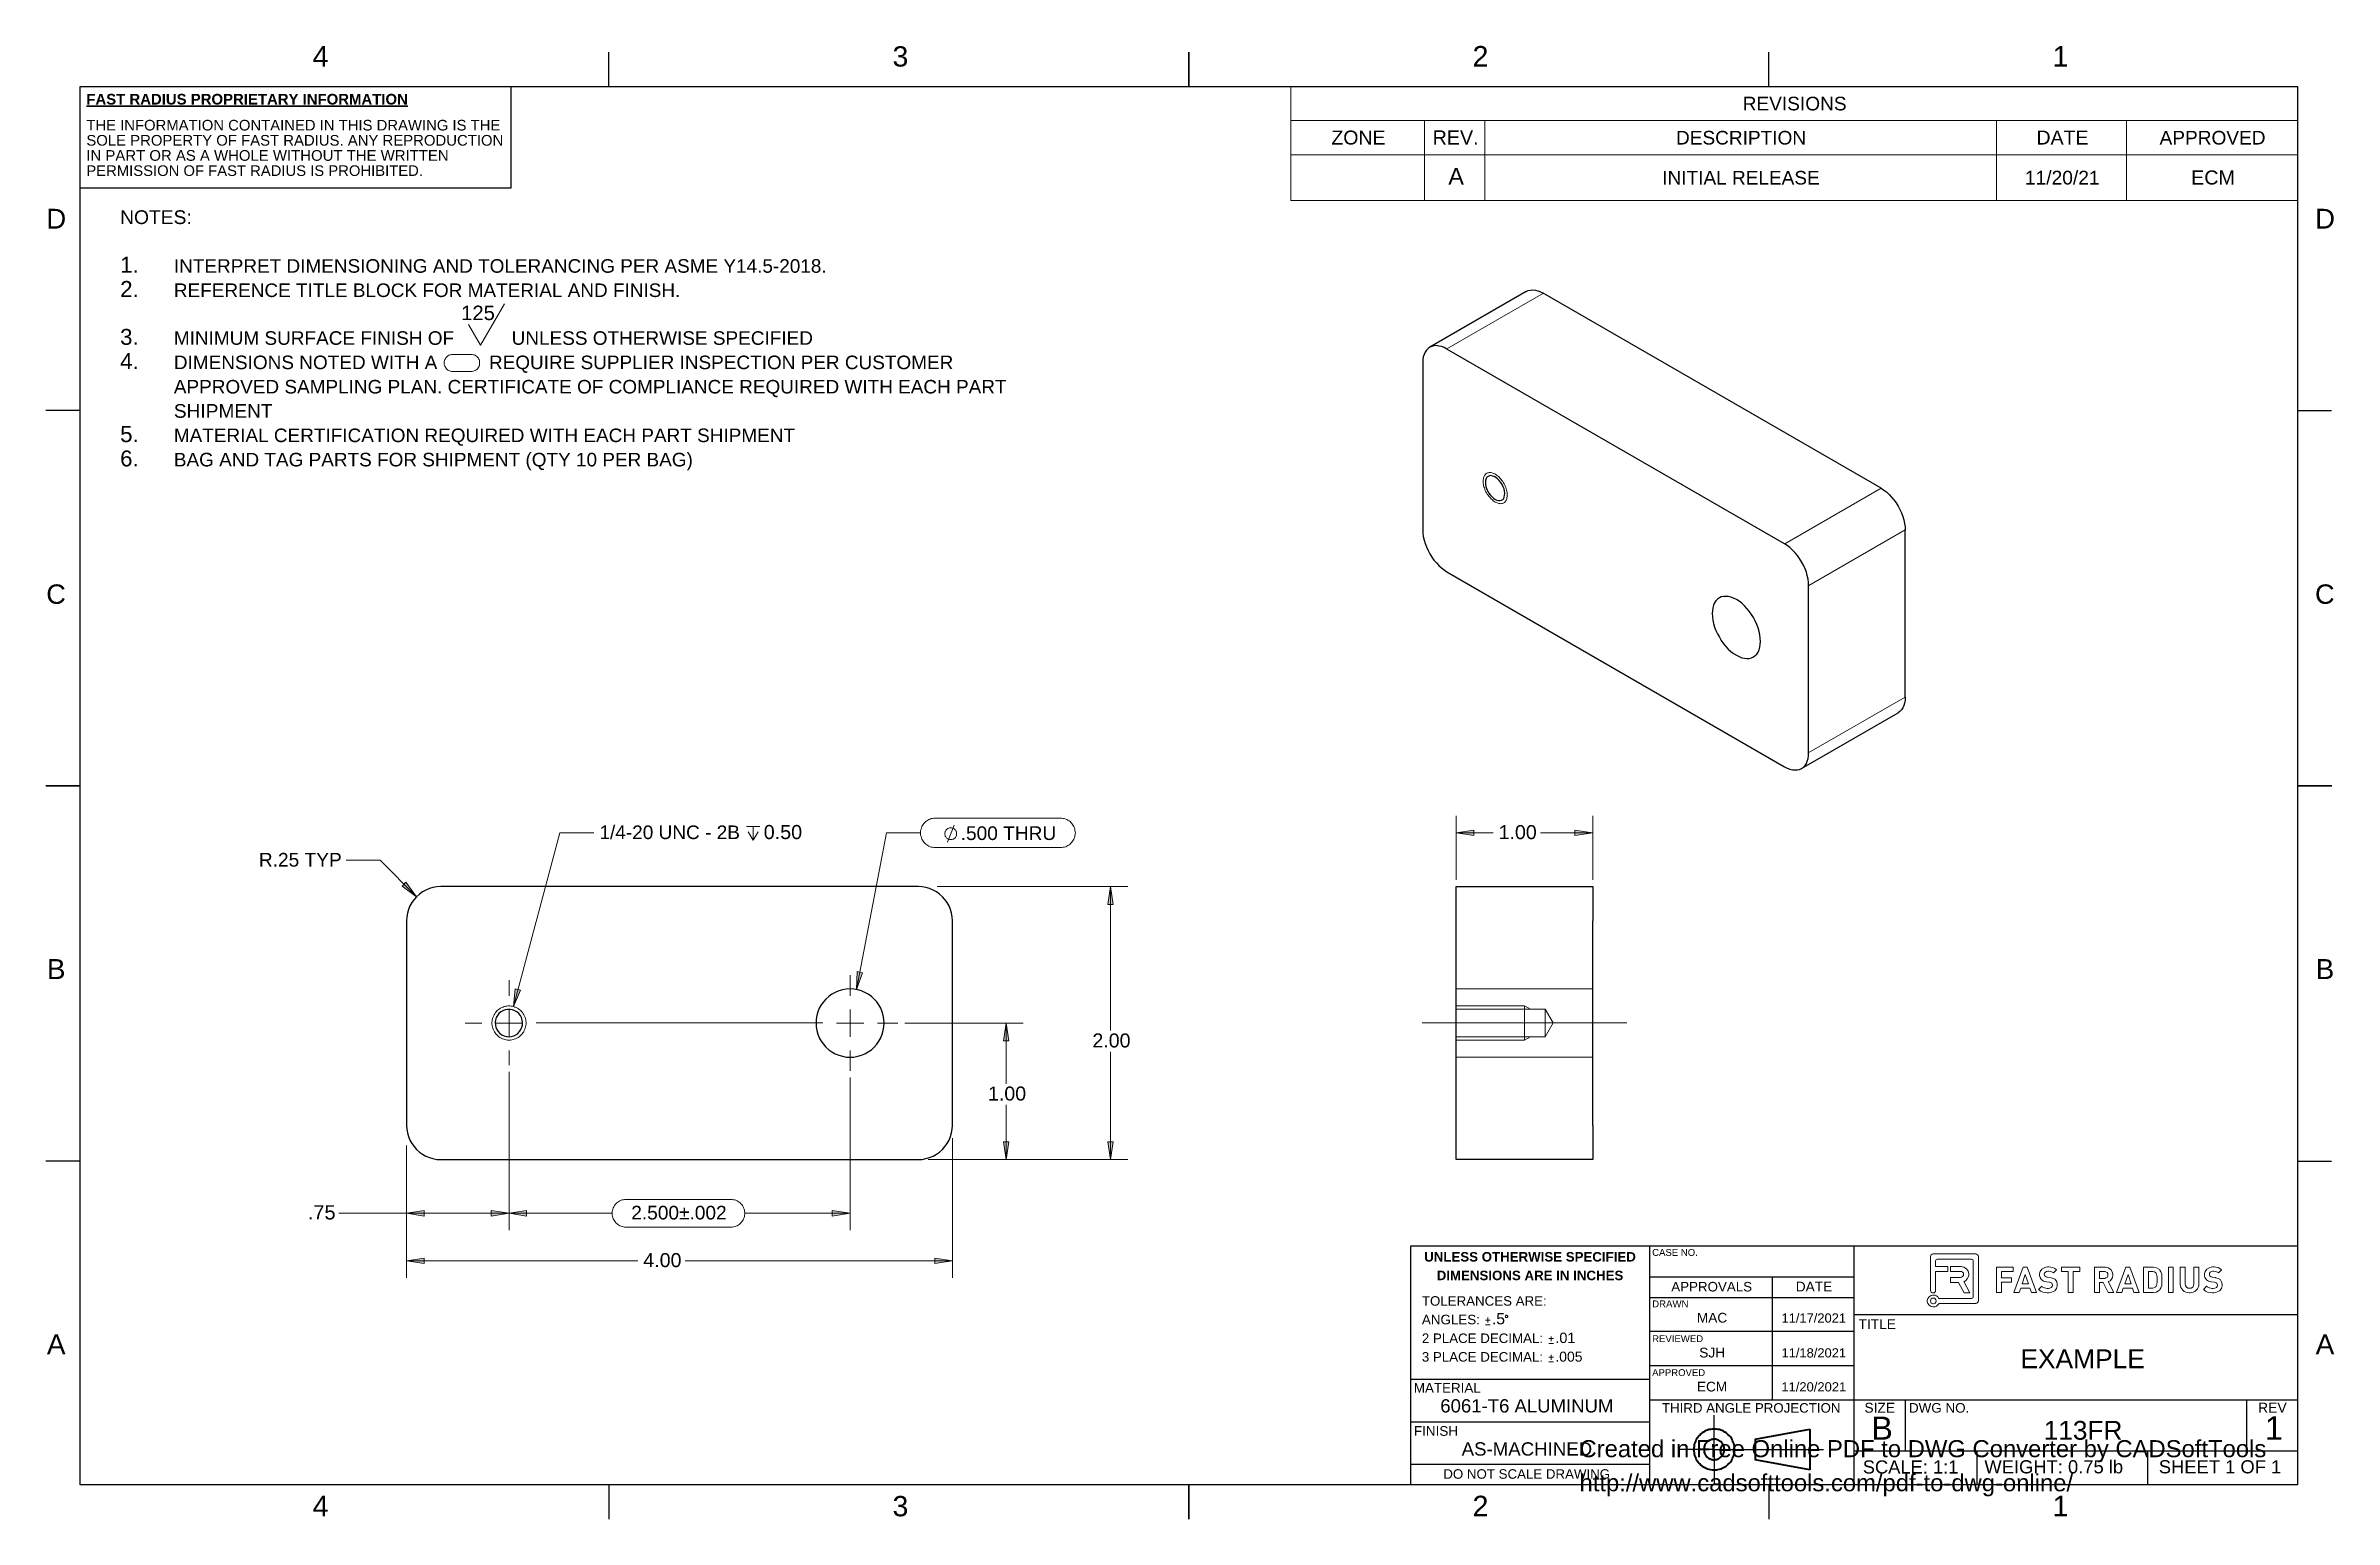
# Model space of a CAD drawing. Header units: millimetres. Extents: x 3 to 429, y 3 to 277.
import ezdxf

# ---------------------------------------------------------------- set-up
doc = ezdxf.new("R2010")
doc.units = ezdxf.units.MM
doc.header["$MEASUREMENT"] = 0
doc.layers.get('0').update_dxf_attribs({"linetype": 'CONTINUOUS'})
doc.layers.add('1EDCBD0', color=7, linetype='CONTINUOUS')
doc.styles.add('1EDCC60', font='Arial.ttf')
doc.styles.add('Arial$001H0', font='')
doc.styles.add('Arial$101H0', font='')
doc.styles.get('Arial$001H0').set_extended_font_data('Arial')
doc.styles.get('Arial$101H0').set_extended_font_data('Arial', bold=True)

msp = doc.modelspace()

# ---------------------------------------------------------------- texts
at = {"color": 0, "true_color": 0x000007}
for s, height, style, p in [('4', 3.82, 'Arial$001H0', (52.8, 273.56)), ('3', 3.78, 'Arial$001H0', (160.75, 273.56)), ('2', 3.82, 'Arial$001H0', (268.7, 273.56)), ('1', 3.82, 'Arial$001H0', (376.65, 273.56)), ('FAST RADIUS PROPRIETARY INFORMATION', 1.9876, 'Arial$101H0', (10.69, 266.49)), ('REVISIONS', 2.543, 'Arial$001H0', (318.98, 265.4)), ('THE INFORMATION CONTAINED IN THIS DRAWING IS THE ', 1.9778, 'Arial$001H0', (10.69, 261.66)), ('SOLE PROPERTY OF FAST RADIUS. ANY REPRODUCTION ', 1.9841, 'Arial$001H0', (10.69, 258.84)), ('ZONE', 2.593, 'Arial$001H0', (242.43, 259.05)), ('REV.', 2.625, 'Arial$001H0', (261.27, 259.05)), ('DESCRIPTION', 2.5364, 'Arial$001H0', (306.57, 259.05)), ('DATE', 2.604, 'Arial$001H0', (373.66, 259.05)), ('APPROVED', 2.542, 'Arial$001H0', (396.57, 259.05)), ('IN PART OR AS A WHOLE WITHOUT THE WRITTEN ', 1.9886, 'Arial$001H0', (10.69, 256.02)), ('PERMISSION OF FAST RADIUS IS PROHIBITED.', 1.9738, 'Arial$001H0', (10.69, 253.2)), ('A', 3.1, 'Arial$001H0', (264.2, 251.6)), ('INITIAL RELEASE', 2.5322, 'Arial$001H0', (304.02, 251.6)), ('11/20/21', 2.56, 'Arial$001H0', (371.5, 251.6)), ('ECM', 2.627, 'Arial$001H0', (402.45, 251.6)), ('D', 3.68, 'Arial$001H0', (3.23, 243.4)), ('D', 3.68, 'Arial$001H0', (425.51, 243.4)), ('NOTES:', 2.564, 'Arial$001H0', (16.98, 244.24)), ('1.', 2.987, 'Arial$001H0', (16.98, 235.18)), ('INTERPRET DIMENSIONING AND TOLERANCING PER ASME Y14.5-2018.', 2.5248, 'Arial$001H0', (26.98, 235.18)), ('2.', 2.987, 'Arial$001H0', (16.98, 230.66)), ('REFERENCE TITLE BLOCK FOR MATERIAL AND FINISH.', 2.5252, 'Arial$001H0', (26.98, 230.66)), ('125', 2.696, 'Arial$001H0', (80.45, 226.36)), ('3.', 2.965, 'Arial$001H0', (16.98, 221.76)), ('MINIMUM SURFACE FINISH OF ', 2.5274, 'Arial$001H0', (26.98, 221.76)), (' UNLESS OTHERWISE SPECIFIED', 2.5264, 'Arial$001H0', (88.87, 221.76)), ('4.', 2.992, 'Arial$001H0', (16.98, 217.23)), ('DIMENSIONS NOTED WITH A ', 2.5276, 'Arial$001H0', (26.98, 217.23)), ('REQUIRE SUPPLIER INSPECTION PER CUSTOMER ', 2.5251, 'Arial$001H0', (85.63, 217.23)), ('APPROVED SAMPLING PLAN. CERTIFICATE OF COMPLIANCE REQUIRED WITH EACH PART ', 2.5246, 'Arial$001H0', (26.98, 212.7)), ('SHIPMENT', 2.545, 'Arial$001H0', (26.98, 208.18)), ('5.', 2.987, 'Arial$001H0', (16.98, 203.65)), ('MATERIAL CERTIFICATION REQUIRED WITH EACH PART SHIPMENT', 2.525, 'Arial$001H0', (26.98, 203.65)), ('6.', 2.965, 'Arial$001H0', (16.98, 199.13)), ('BAG AND TAG PARTS FOR SHIPMENT (QTY 10 PER BAG)', 2.5246, 'Arial$001H0', (26.98, 199.13)), ('C', 3.61, 'Arial$001H0', (3.23, 173.55)), ('C', 3.61, 'Arial$001H0', (425.51, 173.55)), (' 1/4-20 UNC - 2B ', 2.5337, 'Arial$001H0', (105.2, 129.75)), ('0.50 ', 2.629, 'Arial$001H0', (136.77, 129.75)), ('.500 THRU ', 2.545, 'Arial$001H0', (173.43, 129.58)), (' 1.00 ', 2.61, 'Arial$001H0', (272.54, 129.74)), (' R.25 TYP ', 2.548, 'Arial$001H0', (41.81, 124.63)), ('B', 3.72, 'Arial$001H0', (3.35, 103.7)), ('B', 3.72, 'Arial$001H0', (425.63, 103.7)), (' 2.00 ', 2.61, 'Arial$001H0', (196.93, 90.96)), (' 1.00 ', 2.61, 'Arial$001H0', (177.5, 81.08)), (' .75 ', 2.663, 'Arial$001H0', (50.88, 58.94)), (' 2.500±.002 ', 2.5427, 'Arial$001H0', (111.13, 58.94)), (' 4.00 ', 2.61, 'Arial$001H0', (113.35, 50.07)), ('UNLESS OTHERWISE SPECIFIED', 1.7686, 'Arial$101H0', (259.7, 51.11)), ('CASE NO.', 1.274, 'Arial$001H0', (302.13, 52.17)), ('DIMENSIONS ARE IN INCHES', 1.7691, 'Arial$101H0', (262.03, 47.64)), ('APPROVALS', 1.777, 'Arial$001H0', (305.69, 45.54)), ('DATE', 1.823, 'Arial$001H0', (328.86, 45.54)), ('TOLERANCES ARE:', 1.7713, 'Arial$001H0', (259.27, 42.89)), ('DRAWN', 1.283, 'Arial$001H0', (302.13, 42.59)), ('ANGLES: ', 1.785, 'Arial$001H0', (259.27, 39.42)), ('.5', 2.091, 'Arial$001H0', (272.31, 39.42)), ('MAC', 1.818, 'Arial$001H0', (310.46, 39.74)), ('11/17/2021', 1.717, 'Arial$001H0', (326.21, 39.74)), ('TITLE', 1.821, 'Arial$001H0', (340.56, 38.56)), ('A', 3.72, 'Arial$001H0', (3.35, 33.85)), ('3 PLACE DECIMAL: ', 1.7714, 'Arial$001H0', (259.27, 32.48)), ('2 PLACE DECIMAL: ', 1.7714, 'Arial$001H0', (259.27, 35.95)), ('.005', 1.86, 'Arial$001H0', (284.11, 32.48)), ('.01', 1.927, 'Arial$001H0', (284.11, 35.95)), ('REVIEWED', 1.273, 'Arial$001H0', (302.13, 36.11)), ('SJH', 1.826, 'Arial$001H0', (310.89, 33.25)), ('11/18/2021', 1.718, 'Arial$001H0', (326.21, 33.25)), ('EXAMPLE', 3.511, 'Arial$001H0', (370.67, 31.25)), ('A', 3.72, 'Arial$001H0', (425.63, 33.85)), ('APPROVED', 1.271, 'Arial$001H0', (302.13, 29.8)), ('MATERIAL', 1.784, 'Arial$001H0', (257.77, 26.7)), ('ECM', 1.807, 'Arial$001H0', (310.48, 26.92)), ('11/20/2021', 1.727, 'Arial$001H0', (326.18, 26.92)), ('6061-T6 ALUMINUM', 2.4709, 'Arial$001H0', (262.7, 23.01)), ('THIRD ANGLE PROJECTION', 1.7693, 'Arial$001H0', (303.95, 22.98)), ('SIZE', 1.838, 'Arial$001H0', (341.64, 22.98)), ('B', 4.31, 'Arial$001H0', (342.92, 17.94)), ('DWG NO.', 1.787, 'Arial$001H0', (349.93, 22.98)), ('113FR', 3.498, 'Arial$001H0', (375, 17.94)), ('REV', 1.855, 'Arial$001H0', (414.91, 22.98)), ('1', 4.38, 'Arial$001H0', (416.16, 17.94)), ('FINISH', 1.802, 'Arial$001H0', (257.77, 18.67)), ('AS-MACHINED', 2.4844, 'Arial$001H0', (266.67, 14.98)), ('SCALE: 1:1', 2.439, 'Arial$001H0', (341.33, 11.65)), ('WEIGHT: 0.75 lb', 2.4456, 'Arial$001H0', (363.97, 11.68)), ('SHEET 1 OF 1', 2.4468, 'Arial$001H0', (396.43, 11.68)), ('DO NOT SCALE DRAWING', 1.7697, 'Arial$001H0', (263.26, 10.68)), ('4', 3.82, 'Arial$001H0', (52.8, 3.69)), ('3', 3.78, 'Arial$001H0', (160.75, 3.69)), ('2', 3.82, 'Arial$001H0', (268.7, 3.69)), ('1', 3.82, 'Arial$001H0', (376.65, 3.69))]:
    msp.add_text(s, height=height, dxfattribs=dict(at, style=style)).set_placement(p)

# ---------------------------------------------------------------- blocks, each defined once
blk = doc.blocks.new('1EAE130')
at = {"layer": '1EDCBD0', "color": 0, "true_color": 0x000001, "style": '1EDCC60'}
for s, p in [('Created in Free Online PDF to DWG Converter by CADSoftTools', (0, 0)), ('http://www.cadsofttools.com/pdf-to-dwg-online/', (0, -2))]:
    blk.add_text(s, height=1, dxfattribs=at).set_placement(p)

# ---------------------------------------------------------------- hatches: boundary and pattern name
at = {"true_color": 0x000007}
h = msp.add_hatch(color=0, dxfattribs=at)
h.paths.add_polyline_path([(89.36, 60.11), (86.04, 59.58), (86.04, 60.61)])
h.paths.add_polyline_path([(70.31, 60.11), (73.59, 60.61), (73.59, 59.58)])
h.paths.add_polyline_path([(70.31, 51.22), (73.59, 51.75), (73.59, 50.73)])
h.paths.add_polyline_path([(171.91, 51.22), (168.59, 50.73), (168.59, 51.75)])
h.paths.add_polyline_path([(89.36, 60.11), (92.64, 60.61), (92.64, 59.58)])
h.paths.add_polyline_path([(152.86, 60.11), (149.54, 59.58), (149.54, 60.61)])
h.paths.add_polyline_path([(181.89, 70.1), (181.4, 73.41), (182.39, 73.41)])
h.paths.add_polyline_path([(181.89, 95.5), (182.39, 92.18), (181.4, 92.18)])
h.paths.add_polyline_path([(201.33, 70.1), (200.8, 73.41), (201.82, 73.41)])
h.paths.add_polyline_path([(201.33, 120.9), (201.82, 117.58), (200.8, 117.58)])
h.paths.add_polyline_path([(72.14, 119.03), (70.17, 121.74), (69.46, 121)])
h.paths.add_polyline_path([(154.02, 101.74), (155.15, 104.88), (154.16, 105.09)])
h.paths.add_polyline_path([(90.17, 98.57), (91.51, 101.64), (90.52, 101.88)])
h.paths.add_polyline_path([(265.68, 130.92), (268.96, 131.41), (268.96, 130.39)])
h.paths.add_polyline_path([(291.08, 130.92), (287.76, 130.39), (287.76, 131.41)])

# ---------------------------------------------------------------- linework, layer by layer
at = {"color": 0, "linetype": 'Continuous', "lineweight": 25, "true_color": 0x000009}
for p, q in [((107.95, 269.84), (107.95, 276.23)), ((215.9, 276.23), (215.9, 269.84)), ((215.9, 269.84), (215.9, 276.23)), ((323.85, 269.84), (323.85, 276.23)), ((9.53, 9.53), (9.53, 269.84)), ((9.53, 269.84), (422.27, 269.84)), ((89.78, 250.97), (89.78, 269.84)), ((422.27, 269.84), (422.27, 9.53)), ((9.53, 250.97), (89.78, 250.97)), ((9.53, 209.51), (3.14, 209.51)), ((422.27, 209.51), (428.59, 209.51)), ((3.14, 139.66), (9.53, 139.66)), ((9.53, 139.66), (3.14, 139.66)), ((428.63, 139.66), (422.24, 139.66)), ((422.27, 139.66), (428.59, 139.66)), ((9.53, 69.81), (3.14, 69.81)), ((422.27, 69.81), (428.59, 69.81)), ((422.27, 9.53), (9.53, 9.53)), ((107.95, 9.53), (107.95, 3.14)), ((215.9, 3.14), (215.9, 9.53)), ((215.9, 9.53), (215.9, 3.14)), ((323.85, 9.53), (323.85, 3.14))]:
    msp.add_line(p, q, dxfattribs=at)
at = {"color": 0, "linetype": 'Continuous', "lineweight": 20, "true_color": 0x000007}
for p, q in [((234.88, 269.84), (234.88, 263.53)), ((234.88, 269.84), (259.75, 269.84)), ((259.75, 269.84), (270.97, 269.84)), ((270.97, 269.84), (366.22, 269.84)), ((366.22, 269.84), (390.45, 269.84)), ((390.45, 269.84), (422.27, 269.84)), ((422.27, 269.84), (422.27, 263.53)), ((234.88, 263.53), (234.88, 257.14)), ((234.88, 263.53), (259.75, 263.53)), ((259.75, 263.53), (259.75, 257.14)), ((259.75, 263.53), (270.97, 263.53)), ((270.97, 263.53), (270.97, 257.14)), ((270.97, 263.53), (366.22, 263.53)), ((366.22, 263.53), (366.22, 257.14)), ((366.22, 263.53), (390.45, 263.53)), ((390.45, 263.53), (390.45, 257.14)), ((390.45, 263.53), (422.27, 263.53)), ((422.27, 263.53), (422.27, 257.14)), ((234.88, 257.14), (259.75, 257.14)), ((234.88, 257.14), (234.88, 248.6)), ((259.75, 257.14), (270.97, 257.14)), ((259.75, 257.14), (259.75, 248.6)), ((270.97, 257.14), (366.22, 257.14)), ((270.97, 257.14), (270.97, 248.6)), ((366.22, 257.14), (390.45, 257.14)), ((366.22, 257.14), (366.22, 248.6)), ((390.45, 257.14), (422.27, 257.14)), ((390.45, 257.14), (390.45, 248.6)), ((422.27, 257.14), (422.27, 248.6)), ((234.88, 248.6), (259.75, 248.6)), ((259.75, 248.6), (270.97, 248.6)), ((270.97, 248.6), (366.22, 248.6)), ((366.22, 248.6), (390.45, 248.6)), ((390.45, 248.6), (422.27, 248.6)), ((84.03, 221.69), (88.51, 229.41)), ((84.03, 221.69), (81.81, 225.57)), ((78.85, 219.96), (82.34, 219.96)), ((78.85, 216.82), (82.34, 216.82)), ((133.56, 132.08), (136.07, 132.08)), ((134.83, 132.08), (134.83, 129.58)), ((168.66, 133.63), (192.02, 133.63)), ((170.96, 129.15), (172.23, 132.33)), ((265.68, 122.17), (265.68, 134.09)), ((291.08, 122.17), (291.08, 134.09)), ((90.17, 98.57), (98.81, 130.92)), ((98.81, 130.92), (105.16, 130.92)), ((133.88, 131.09), (134.83, 129.58)), ((135.75, 131.09), (134.83, 129.58)), ((154.02, 101.74), (159.6, 130.92)), ((159.6, 130.92), (165.95, 130.92)), ((192.02, 128.2), (168.66, 128.2)), ((265.68, 130.92), (272.52, 130.92)), ((291.08, 130.92), (281.34, 130.92)), ((65.41, 125.8), (59.06, 125.8)), ((72.14, 119.03), (65.41, 125.8)), ((169.05, 120.9), (204.51, 120.9)), ((201.33, 120.9), (201.33, 94.09)), ((89.36, 100.58), (89.36, 103.51)), ((152.86, 100.58), (152.86, 104.39)), ((89.36, 95.5), (89.36, 98.04)), ((152.86, 95.5), (152.86, 98.04)), ((291.09, 101.87), (265.69, 101.87)), ((265.69, 98.69), (278.39, 98.69)), ((282.2, 98.07), (265.69, 98.07)), ((278.39, 98.69), (279.46, 98.07)), ((278.39, 92.34), (278.39, 98.69)), ((283.73, 95.52), (282.2, 98.07)), ((84.28, 95.5), (81.17, 95.5)), ((89.36, 95.5), (86.82, 95.5)), ((89.36, 95.5), (89.36, 92.96)), ((89.36, 95.5), (91.9, 95.5)), ((94.44, 95.52), (147.78, 95.52)), ((152.86, 95.5), (150.32, 95.5)), ((152.86, 95.5), (152.86, 92.96)), ((152.86, 95.5), (155.4, 95.5)), ((157.94, 95.5), (161.75, 95.5)), ((163.02, 95.5), (185.07, 95.5)), ((181.89, 95.5), (181.89, 84.21)), ((297.44, 95.52), (259.34, 95.52)), ((282.2, 92.96), (283.73, 95.52)), ((89.36, 90.42), (89.36, 87.67)), ((152.86, 90.42), (152.86, 86.61)), ((201.33, 70.1), (201.33, 90.13)), ((265.69, 92.96), (282.2, 92.96)), ((265.69, 92.34), (278.39, 92.34)), ((278.39, 92.34), (279.46, 92.96)), ((89.36, 86.4), (89.36, 56.94)), ((89.36, 86.4), (89.36, 56.94)), ((152.86, 85.34), (152.86, 56.94)), ((265.69, 89.17), (291.09, 89.17)), ((181.89, 70.1), (181.89, 80.26)), ((70.31, 72.74), (70.31, 56.94)), ((70.31, 72.53), (70.31, 48.05)), ((171.91, 74.08), (171.91, 48.05)), ((167.36, 70.1), (204.51, 70.1)), ((167.75, 70.1), (185.07, 70.1)), ((70.31, 60.11), (57.71, 60.11)), ((89.36, 60.11), (70.31, 60.11)), ((89.36, 60.11), (108.55, 60.11)), ((111.13, 62.65), (130.67, 62.65)), ((152.86, 60.11), (133.24, 60.11)), ((130.67, 57.54), (111.13, 57.54)), ((70.31, 51.22), (113.31, 51.22)), ((171.91, 51.22), (122.13, 51.22)), ((353.98, 52.21), (353.94, 52.07)), ((353.94, 52.07), (353.94, 52)), ((353.94, 52), (353.94, 45.72)), ((354.08, 52.39), (353.98, 52.21)), ((354.26, 52.49), (354.08, 52.39)), ((354.4, 52.53), (354.26, 52.49)), ((354.47, 52.53), (354.4, 52.53)), ((362.3, 52.53), (354.47, 52.53)), ((354.89, 51.26), (355, 51.47)), ((354.89, 51.22), (354.89, 51.26)), ((354.89, 50.2), (354.89, 51.22)), ((355, 51.47), (355.21, 51.58)), ((355.21, 51.58), (355.28, 51.58)), ((355.28, 51.58), (361.53, 51.58)), ((361.53, 51.58), (361.6, 51.58)), ((361.6, 51.58), (361.81, 51.47)), ((361.81, 51.47), (361.91, 51.26)), ((361.91, 51.26), (361.91, 51.22)), ((361.91, 51.22), (361.91, 44.63)), ((362.37, 52.53), (362.3, 52.53)), ((362.51, 52.49), (362.37, 52.53)), ((362.69, 52.39), (362.51, 52.49)), ((362.8, 52.21), (362.69, 52.39)), ((362.87, 52.07), (362.8, 52.21)), ((362.87, 52), (362.87, 52.07)), ((362.87, 43.85), (362.87, 52)), ((357.15, 50.2), (354.89, 50.2)), ((354.89, 45.72), (354.89, 49.28)), ((354.89, 49.28), (357.15, 49.28)), ((357.15, 49.28), (357.15, 50.2)), ((359.48, 50.2), (357.68, 50.2)), ((357.68, 50.2), (357.68, 49.28)), ((357.68, 49.28), (359.48, 49.28)), ((359.48, 48.15), (357.68, 48.15)), ((357.68, 48.15), (357.68, 47.24)), ((357.68, 47.24), (359.13, 47.24)), ((359.13, 47.24), (360.19, 45.26)), ((359.66, 50.2), (359.48, 50.2)), ((359.48, 49.28), (359.55, 49.28)), ((359.55, 48.15), (359.48, 48.15)), ((359.55, 49.28), (359.73, 49.25)), ((359.73, 48.19), (359.55, 48.15)), ((360.12, 50.09), (359.66, 50.2)), ((359.73, 49.25), (359.9, 49.14)), ((359.9, 48.33), (359.73, 48.19)), ((359.9, 49.14), (360.05, 48.97)), ((360.05, 48.51), (359.9, 48.33)), ((360.05, 48.97), (360.08, 48.79)), ((360.08, 48.68), (360.05, 48.51)), ((360.08, 48.79), (360.08, 48.72)), ((360.08, 48.72), (360.08, 48.68)), ((360.61, 49.78), (360.12, 50.09)), ((360.15, 47.38), (360.26, 47.41)), ((361.24, 45.26), (360.15, 47.38)), ((360.26, 47.41), (360.5, 47.59)), ((360.5, 47.59), (360.79, 47.91)), ((360.93, 49.32), (360.61, 49.78)), ((360.79, 47.91), (361, 48.3)), ((361.07, 48.86), (360.93, 49.32)), ((361, 48.3), (361.07, 48.61)), ((361.07, 48.72), (361.07, 48.86)), ((361.07, 48.61), (361.07, 48.72)), ((366.22, 45.33), (366.22, 50.06)), ((366.22, 50.06), (369.32, 50.06)), ((367.14, 49.25), (367.14, 48.08)), ((369.32, 49.25), (367.14, 49.25)), ((367.14, 48.08), (369.01, 48.08)), ((369.01, 47.27), (367.14, 47.27)), ((367.14, 47.27), (367.14, 45.33)), ((369.01, 48.08), (369.01, 47.27)), ((369.32, 50.06), (369.32, 49.25)), ((369.46, 45.33), (371.19, 50.06)), ((371.58, 48.68), (370.98, 46.95)), ((370.98, 46.95), (372.18, 46.95)), ((371.19, 50.06), (371.93, 50.06)), ((372.18, 46.95), (371.58, 48.68)), ((371.93, 50.06), (373.66, 45.33)), ((374.23, 48.82), (374.37, 49.25)), ((374.23, 48.68), (374.23, 48.82)), ((374.23, 48.54), (374.23, 48.68)), ((374.33, 48.15), (374.23, 48.54)), ((374.51, 47.8), (374.33, 48.15)), ((374.37, 49.25), (374.69, 49.71)), ((374.58, 47.73), (374.51, 47.8)), ((374.65, 47.7), (374.58, 47.73)), ((374.97, 47.48), (374.65, 47.7)), ((374.69, 49.71), (375.21, 50.02)), ((375.39, 47.38), (374.97, 47.48)), ((375.18, 48.93), (375.11, 48.79)), ((375.11, 48.79), (375.11, 48.72)), ((375.11, 48.72), (375.11, 48.68)), ((375.11, 48.68), (375.14, 48.54)), ((375.14, 48.54), (375.25, 48.4)), ((375.32, 49.14), (375.18, 48.93)), ((375.21, 50.02), (375.71, 50.13)), ((375.25, 48.4), (375.25, 48.37)), ((375.25, 48.37), (375.28, 48.37)), ((375.28, 48.37), (375.46, 48.26)), ((375.53, 49.25), (375.32, 49.14)), ((375.5, 47.34), (375.39, 47.38)), ((375.46, 48.26), (375.64, 48.19)), ((376.06, 47.27), (375.5, 47.34)), ((375.78, 49.32), (375.53, 49.25)), ((375.64, 48.19), (375.71, 48.19)), ((375.71, 50.13), (375.88, 50.13)), ((375.71, 48.19), (376.27, 48.12)), ((375.85, 49.32), (375.78, 49.32)), ((375.99, 49.32), (375.85, 49.32)), ((375.88, 50.13), (375.99, 50.13)), ((375.99, 50.13), (376.34, 50.09)), ((376.34, 49.25), (375.99, 49.32)), ((376.13, 47.27), (376.06, 47.27)), ((376.34, 47.2), (376.13, 47.27)), ((376.27, 48.12), (376.38, 48.08)), ((376.34, 50.09), (376.73, 49.99)), ((376.77, 49.07), (376.34, 49.25)), ((376.48, 47.13), (376.34, 47.2)), ((376.38, 48.08), (376.8, 47.98)), ((376.48, 47.1), (376.48, 47.13)), ((376.52, 47.06), (376.48, 47.1)), ((376.59, 46.92), (376.52, 47.06)), ((376.63, 46.74), (376.59, 46.92)), ((376.73, 49.99), (377.08, 49.81)), ((376.84, 49), (376.77, 49.07)), ((376.8, 47.98), (377.12, 47.8)), ((377.4, 49.57), (376.84, 49)), ((377.08, 49.81), (377.33, 49.64)), ((377.12, 47.8), (377.15, 47.73)), ((377.15, 47.73), (377.23, 47.7)), ((377.23, 47.7), (377.44, 47.31)), ((377.33, 49.64), (377.4, 49.57)), ((377.44, 47.31), (377.54, 46.88)), ((377.54, 46.88), (377.54, 46.74)), ((378.32, 49.25), (378.32, 50.06)), ((378.32, 50.06), (381.71, 50.06)), ((379.55, 49.25), (378.32, 49.25)), ((379.55, 45.33), (379.55, 49.25)), ((380.47, 49.25), (380.47, 45.33)), ((381.71, 49.25), (380.47, 49.25)), ((381.71, 50.06), (381.71, 49.25)), ((384.49, 45.33), (384.49, 50.06)), ((384.49, 50.06), (386.36, 50.06)), ((386.29, 49.25), (385.41, 49.25)), ((385.41, 49.25), (385.41, 47.98)), ((385.41, 47.98), (386.29, 47.98)), ((386.08, 47.2), (385.41, 47.2)), ((385.41, 47.2), (385.41, 45.33)), ((387, 45.33), (386.08, 47.2)), ((386.36, 49.25), (386.29, 49.25)), ((386.29, 47.98), (386.36, 47.98)), ((386.36, 50.06), (386.5, 50.06)), ((386.57, 49.21), (386.36, 49.25)), ((386.36, 47.98), (386.57, 48.05)), ((386.5, 50.06), (387, 49.95)), ((386.79, 49.07), (386.57, 49.21)), ((386.57, 48.05), (386.79, 48.15)), ((386.93, 48.86), (386.79, 49.07)), ((386.79, 48.15), (386.93, 48.37)), ((386.96, 48.68), (386.93, 48.86)), ((386.93, 48.37), (386.96, 48.54)), ((386.96, 48.61), (386.96, 48.68)), ((386.96, 48.54), (386.96, 48.61)), ((387, 49.95), (387.49, 49.64)), ((387.1, 47.41), (387.03, 47.38)), ((387.03, 47.38), (388.09, 45.33)), ((387.35, 47.55), (387.1, 47.41)), ((387.63, 47.8), (387.35, 47.55)), ((387.49, 49.64), (387.77, 49.18)), ((387.81, 48.15), (387.63, 47.8)), ((387.77, 49.18), (387.88, 48.75)), ((387.88, 48.51), (387.81, 48.15)), ((387.88, 48.75), (387.88, 48.61)), ((387.88, 48.61), (387.88, 48.51)), ((388.58, 45.33), (390.31, 50.06)), ((390.7, 48.68), (390.1, 46.95)), ((390.1, 46.95), (391.27, 46.95)), ((390.31, 50.06), (391.02, 50.06)), ((391.27, 46.95), (390.7, 48.68)), ((391.02, 50.06), (392.75, 45.33)), ((393.59, 45.33), (393.59, 50.06)), ((393.59, 50.06), (395.29, 50.06)), ((395.22, 49.25), (394.51, 49.25)), ((394.51, 49.25), (394.51, 46.14)), ((395.32, 49.25), (395.22, 49.25)), ((395.29, 50.06), (395.46, 50.06)), ((395.61, 49.18), (395.32, 49.25)), ((395.46, 50.06), (395.99, 49.95)), ((395.85, 49), (395.61, 49.18)), ((395.89, 48.97), (395.85, 49)), ((395.92, 48.93), (395.89, 48.97)), ((395.99, 48.75), (395.92, 48.93)), ((395.99, 49.95), (396.45, 49.71)), ((396.06, 48.54), (395.99, 48.75)), ((395.99, 46.64), (396.06, 46.88)), ((396.1, 48.19), (396.06, 48.54)), ((396.06, 46.88), (396.1, 47.27)), ((396.1, 47.84), (396.1, 48.19)), ((396.1, 47.73), (396.1, 47.84)), ((396.1, 47.62), (396.1, 47.73)), ((396.1, 47.27), (396.1, 47.62)), ((396.45, 49.71), (396.56, 49.6)), ((396.56, 49.6), (396.63, 49.53)), ((396.63, 49.53), (396.84, 49.18)), ((396.84, 49.18), (396.98, 48.72)), ((396.98, 48.72), (397.02, 48.22)), ((397.02, 47.2), (396.98, 46.67)), ((397.02, 48.22), (397.02, 47.84)), ((397.02, 47.84), (397.02, 47.73)), ((397.02, 47.73), (397.02, 47.59)), ((397.02, 47.59), (397.02, 47.2)), ((398.22, 50.06), (399.13, 50.06)), ((398.22, 45.33), (398.22, 50.06)), ((399.13, 50.06), (399.13, 45.33)), ((400.4, 46.95), (400.4, 50.06)), ((400.4, 50.06), (401.36, 50.06)), ((400.4, 46.88), (400.4, 46.95)), ((400.44, 46.6), (400.4, 46.88)), ((401.36, 50.06), (401.36, 46.99)), ((401.36, 46.99), (401.36, 46.92)), ((401.36, 46.92), (401.39, 46.64)), ((402.91, 46.64), (402.98, 46.92)), ((402.98, 46.99), (402.98, 50.06)), ((402.98, 50.06), (403.9, 50.06)), ((402.98, 46.92), (402.98, 46.99)), ((403.9, 46.88), (403.86, 46.6)), ((403.9, 50.06), (403.9, 46.95)), ((403.9, 46.95), (403.9, 46.88)), ((404.95, 48.82), (405.06, 49.25)), ((404.95, 48.68), (404.95, 48.82)), ((404.95, 48.54), (404.95, 48.68)), ((405.02, 48.15), (404.95, 48.54)), ((405.24, 47.8), (405.02, 48.15)), ((405.06, 49.25), (405.38, 49.71)), ((405.27, 47.73), (405.24, 47.8)), ((405.34, 47.7), (405.27, 47.73)), ((405.66, 47.48), (405.34, 47.7)), ((405.38, 49.71), (405.91, 50.02)), ((406.08, 47.38), (405.66, 47.48)), ((405.87, 48.93), (405.84, 48.79)), ((405.84, 48.79), (405.84, 48.72)), ((405.84, 48.72), (405.84, 48.68)), ((405.84, 48.68), (405.87, 48.54)), ((406.01, 49.14), (405.87, 48.93)), ((405.87, 48.54), (405.94, 48.4)), ((405.91, 50.02), (406.4, 50.13)), ((405.94, 48.4), (405.98, 48.37)), ((405.98, 48.37), (405.98, 48.37)), ((405.98, 48.37), (406.15, 48.26)), ((406.22, 49.25), (406.01, 49.14)), ((406.19, 47.34), (406.08, 47.38)), ((406.15, 48.26), (406.36, 48.19)), ((406.79, 47.27), (406.19, 47.34)), ((406.47, 49.32), (406.22, 49.25)), ((406.36, 48.19), (406.4, 48.19)), ((406.4, 50.13), (406.58, 50.13)), ((406.4, 48.19), (406.96, 48.12)), ((406.54, 49.32), (406.47, 49.32)), ((406.68, 49.32), (406.54, 49.32)), ((406.58, 50.13), (406.72, 50.13)), ((407.04, 49.25), (406.68, 49.32)), ((406.72, 50.13), (407.04, 50.09)), ((406.82, 47.27), (406.79, 47.27)), ((407.04, 47.2), (406.82, 47.27)), ((406.96, 48.12), (407.07, 48.08)), ((407.04, 50.09), (407.46, 49.99)), ((407.46, 49.07), (407.04, 49.25)), ((407.18, 47.13), (407.04, 47.2)), ((407.07, 48.08), (407.49, 47.98)), ((407.18, 47.1), (407.18, 47.13)), ((407.21, 47.06), (407.18, 47.1)), ((407.32, 46.92), (407.21, 47.06)), ((407.35, 46.74), (407.32, 46.92)), ((407.46, 49.99), (407.81, 49.81)), ((407.53, 49), (407.46, 49.07)), ((407.49, 47.98), (407.81, 47.8)), ((408.13, 49.57), (407.53, 49)), ((407.81, 49.81), (408.06, 49.64)), ((407.81, 47.8), (407.85, 47.73)), ((407.85, 47.73), (407.92, 47.7)), ((407.92, 47.7), (408.13, 47.31)), ((408.06, 49.64), (408.13, 49.57)), ((408.13, 47.31), (408.23, 46.88)), ((408.23, 46.88), (408.23, 46.74)), ((353.45, 44.2), (353.34, 43.89)), ((353.34, 43.89), (353.34, 43.78)), ((353.34, 43.78), (353.34, 43.67)), ((353.34, 43.67), (353.45, 43.32)), ((353.7, 44.56), (353.45, 44.2)), ((353.45, 43.32), (353.7, 42.97)), ((354.05, 44.8), (353.7, 44.56)), ((353.7, 42.97), (354.05, 42.76)), ((353.91, 43.81), (353.98, 43.99)), ((353.91, 43.78), (353.91, 43.81)), ((353.91, 43.71), (353.91, 43.78)), ((353.98, 43.57), (353.91, 43.71)), ((353.94, 45.72), (353.94, 45.68)), ((353.94, 45.68), (353.98, 45.54)), ((353.98, 45.54), (354.08, 45.4)), ((353.98, 43.99), (354.08, 44.17)), ((354.08, 43.39), (353.98, 43.57)), ((354.37, 44.87), (354.05, 44.8)), ((354.05, 42.76), (354.37, 42.65)), ((354.08, 45.4), (354.22, 45.3)), ((354.08, 44.17), (354.26, 44.27)), ((354.26, 43.29), (354.08, 43.39)), ((354.22, 45.3), (354.37, 45.26)), ((354.26, 44.27), (354.4, 44.31)), ((354.4, 43.25), (354.26, 43.29)), ((354.37, 45.26), (354.4, 45.26)), ((354.47, 44.87), (354.37, 44.87)), ((354.37, 42.65), (354.47, 42.65)), ((354.4, 45.26), (354.47, 45.26)), ((354.4, 44.31), (354.47, 44.31)), ((354.47, 43.25), (354.4, 43.25)), ((354.47, 45.26), (354.61, 45.3)), ((354.54, 44.87), (354.47, 44.87)), ((354.47, 44.31), (354.51, 44.31)), ((354.51, 43.25), (354.47, 43.25)), ((354.47, 42.65), (354.54, 42.65)), ((354.51, 44.31), (354.68, 44.27)), ((354.68, 43.29), (354.51, 43.25)), ((354.79, 44.84), (354.54, 44.87)), ((354.54, 42.65), (354.79, 42.69)), ((354.61, 45.3), (354.75, 45.4)), ((354.68, 44.27), (354.82, 44.17)), ((354.82, 43.39), (354.68, 43.29)), ((354.75, 45.4), (354.86, 45.54)), ((355.07, 44.7), (354.79, 44.84)), ((354.79, 42.69), (355.07, 42.83)), ((354.82, 44.17), (354.96, 43.99)), ((354.96, 43.57), (354.82, 43.39)), ((354.86, 45.54), (354.89, 45.68)), ((354.89, 45.68), (354.89, 45.72)), ((354.96, 43.99), (355, 43.81)), ((355, 43.71), (354.96, 43.57)), ((355, 43.81), (355, 43.78)), ((355, 43.78), (355, 43.71)), ((355.28, 44.52), (355.07, 44.7)), ((355.07, 42.83), (355.32, 43.04)), ((355.42, 44.31), (355.28, 44.52)), ((355.32, 43.04), (355.46, 43.22)), ((355.46, 44.24), (355.42, 44.31)), ((361.53, 44.24), (355.46, 44.24)), ((355.46, 43.22), (355.49, 43.29)), ((355.49, 43.29), (362.34, 43.29)), ((360.19, 45.26), (361.24, 45.26)), ((361.6, 44.24), (361.53, 44.24)), ((361.81, 44.38), (361.6, 44.24)), ((361.91, 44.56), (361.81, 44.38)), ((361.91, 44.63), (361.91, 44.56)), ((362.34, 43.29), (362.37, 43.29)), ((362.37, 43.29), (362.55, 43.36)), ((362.55, 43.36), (362.69, 43.46)), ((362.69, 43.46), (362.83, 43.64)), ((362.83, 43.64), (362.87, 43.78)), ((362.87, 43.78), (362.87, 43.85)), ((367.14, 45.33), (366.22, 45.33)), ((370.45, 45.33), (369.46, 45.33)), ((370.73, 46.18), (370.45, 45.33)), ((372.43, 46.18), (370.73, 46.18)), ((372.71, 45.33), (372.43, 46.18)), ((373.66, 45.33), (372.71, 45.33)), ((374.05, 45.93), (374.65, 46.53)), ((374.16, 45.83), (374.05, 45.93)), ((374.44, 45.61), (374.16, 45.83)), ((374.83, 45.44), (374.44, 45.61)), ((374.65, 46.53), (374.72, 46.43)), ((374.72, 46.43), (375.18, 46.21)), ((375.28, 45.33), (374.83, 45.44)), ((375.18, 46.21), (375.64, 46.11)), ((375.67, 45.3), (375.28, 45.33)), ((375.64, 46.11), (375.81, 46.11)), ((375.78, 45.3), (375.67, 45.3)), ((375.96, 45.3), (375.78, 45.3)), ((375.81, 46.11), (375.88, 46.11)), ((375.88, 46.11), (376.17, 46.14)), ((376.48, 45.4), (375.96, 45.3)), ((376.17, 46.14), (376.41, 46.28)), ((376.41, 46.28), (376.59, 46.46)), ((377.05, 45.68), (376.48, 45.4)), ((376.59, 46.46), (376.63, 46.64)), ((376.63, 46.71), (376.63, 46.74)), ((376.63, 46.64), (376.63, 46.71)), ((377.4, 46.11), (377.05, 45.68)), ((377.54, 46.6), (377.4, 46.11)), ((377.54, 46.74), (377.54, 46.6)), ((380.47, 45.33), (379.55, 45.33)), ((385.41, 45.33), (384.49, 45.33)), ((388.09, 45.33), (387, 45.33)), ((389.54, 45.33), (388.58, 45.33)), ((389.82, 46.18), (389.54, 45.33)), ((391.51, 46.18), (389.82, 46.18)), ((391.79, 45.33), (391.51, 46.18)), ((392.75, 45.33), (391.79, 45.33)), ((395.29, 45.33), (393.59, 45.33)), ((394.51, 46.14), (395.22, 46.14)), ((395.22, 46.14), (395.32, 46.14)), ((395.46, 45.33), (395.29, 45.33)), ((395.32, 46.14), (395.61, 46.25)), ((395.99, 45.44), (395.46, 45.33)), ((395.61, 46.25), (395.85, 46.39)), ((395.85, 46.39), (395.89, 46.46)), ((395.89, 46.46), (395.92, 46.5)), ((395.92, 46.5), (395.99, 46.64)), ((396.45, 45.72), (395.99, 45.44)), ((396.56, 45.79), (396.45, 45.72)), ((396.63, 45.9), (396.56, 45.79)), ((396.84, 46.21), (396.63, 45.9)), ((396.98, 46.67), (396.84, 46.21)), ((399.13, 45.33), (398.22, 45.33)), ((400.54, 46.28), (400.44, 46.6)), ((400.72, 46), (400.54, 46.28)), ((400.93, 45.76), (400.72, 46)), ((401.18, 45.54), (400.93, 45.76)), ((401.46, 45.4), (401.18, 45.54)), ((401.39, 46.64), (401.57, 46.36)), ((401.81, 45.33), (401.46, 45.4)), ((401.57, 46.36), (401.81, 46.18)), ((401.81, 46.18), (402.06, 46.14)), ((402.06, 45.3), (401.81, 45.33)), ((402.06, 46.14), (402.17, 46.14)), ((402.17, 45.3), (402.06, 45.3)), ((402.17, 46.14), (402.24, 46.14)), ((402.24, 45.3), (402.17, 45.3)), ((402.24, 46.14), (402.48, 46.18)), ((402.52, 45.33), (402.24, 45.3)), ((402.48, 46.18), (402.77, 46.36)), ((402.84, 45.4), (402.52, 45.33)), ((402.77, 46.36), (402.91, 46.64)), ((403.15, 45.54), (402.84, 45.4)), ((403.4, 45.76), (403.15, 45.54)), ((403.61, 46), (403.4, 45.76)), ((403.75, 46.28), (403.61, 46)), ((403.86, 46.6), (403.75, 46.28)), ((404.78, 45.93), (405.34, 46.53)), ((404.85, 45.83), (404.78, 45.93)), ((405.13, 45.61), (404.85, 45.83)), ((405.52, 45.44), (405.13, 45.61)), ((405.34, 46.53), (405.45, 46.43)), ((405.45, 46.43), (405.87, 46.21)), ((405.98, 45.33), (405.52, 45.44)), ((405.87, 46.21), (406.33, 46.11)), ((406.36, 45.3), (405.98, 45.33)), ((406.33, 46.11), (406.51, 46.11)), ((406.47, 45.3), (406.36, 45.3)), ((406.65, 45.3), (406.47, 45.3)), ((406.51, 46.11), (406.58, 46.11)), ((406.58, 46.11), (406.86, 46.14)), ((407.18, 45.4), (406.65, 45.3)), ((406.86, 46.14), (407.14, 46.28)), ((407.14, 46.28), (407.28, 46.46)), ((407.74, 45.68), (407.18, 45.4)), ((407.28, 46.46), (407.35, 46.64)), ((407.35, 46.71), (407.35, 46.74)), ((407.35, 46.64), (407.35, 46.71)), ((408.09, 46.11), (407.74, 45.68)), ((408.23, 46.6), (408.09, 46.11)), ((408.23, 46.74), (408.23, 46.6)), ((271.11, 40.22), (271.99, 40.22)), ((271.11, 39.33), (271.99, 39.33)), ((271.53, 39.79), (271.53, 40.68)), ((282.89, 36.76), (283.77, 36.76)), ((282.89, 35.88), (283.77, 35.88)), ((283.35, 36.3), (283.35, 37.18)), ((282.89, 33.3), (283.77, 33.3)), ((282.89, 32.42), (283.77, 32.42)), ((283.35, 32.84), (283.35, 33.73))]:
    msp.add_line(p, q, dxfattribs=at)
at = {"color": 0, "linetype": 'Continuous', "lineweight": 30, "true_color": 0x000007}
msp.add_line((10.69, 266.18), (70.53, 266.18), dxfattribs=at)
at = {"color": 0, "linetype": 'Continuous', "lineweight": 25, "true_color": 0x000007}
for p, q in [((278.69, 231.67), (260.74, 221.3)), ((344.73, 195.09), (281.87, 231.35)), ((259.43, 218.4), (259.43, 187.29)), ((326.78, 184.71), (263.91, 220.98)), ((349.21, 156.17), (349.21, 187.29)), ((263.91, 179.53), (326.78, 143.23)), ((331.26, 145.8), (331.26, 176.92)), ((329.95, 142.91), (347.91, 153.28)), ((165.56, 120.9), (76.66, 120.9)), ((265.68, 120.9), (291.08, 120.9)), ((70.31, 114.55), (70.31, 76.45)), ((171.91, 76.45), (171.91, 114.55)), ((265.68, 76.45), (265.68, 114.55)), ((291.08, 76.45), (291.08, 114.55)), ((76.66, 70.1), (165.56, 70.1)), ((291.08, 70.1), (265.68, 70.1)), ((422.27, 53.98), (257.14, 53.98)), ((257.14, 53.98), (257.14, 9.53)), ((301.62, 53.98), (301.62, 9.53)), ((339.69, 53.98), (339.69, 9.53)), ((339.69, 48.22), (301.62, 48.22)), ((324.48, 48.22), (324.48, 25.36)), ((301.62, 44.41), (339.69, 44.41)), ((339.69, 41.24), (422.27, 41.24)), ((339.69, 38.1), (301.62, 38.1)), ((301.62, 31.75), (339.69, 31.75)), ((301.62, 29.17), (257.14, 29.17)), ((301.62, 25.36), (339.69, 25.36)), ((313.69, 16.14), (313.69, 22.49)), ((339.69, 25.36), (422.27, 25.36)), ((349.21, 25.36), (349.21, 15.88)), ((412.75, 25.36), (412.75, 15.88)), ((301.62, 21.24), (257.14, 21.24)), ((301.62, 13.3), (257.14, 13.3)), ((313.69, 16.14), (307.34, 16.14)), ((313.69, 16.14), (334.01, 16.14)), ((313.69, 16.14), (313.69, 9.79)), ((339.69, 15.88), (422.27, 15.88)), ((362.59, 15.88), (362.59, 9.53)), ((394.34, 15.88), (394.34, 9.53))]:
    msp.add_line(p, q, dxfattribs=at)
at = {"color": 0, "linetype": 'Continuous', "lineweight": 20, "true_color": 0x000008}
for p, q in [((281.9, 231.38), (263.94, 221.01)), ((326.8, 184.72), (344.76, 195.09)), ((349.25, 187.31), (331.29, 176.95)), ((331.29, 145.84), (349.25, 156.2))]:
    msp.add_line(p, q, dxfattribs=at)
at = {"color": 0, "linetype": 'Continuous', "lineweight": 35, "true_color": 0x000007}
for p, q in [((321.31, 18.03), (331.47, 19.93)), ((321.31, 18.03), (321.31, 14.22)), ((331.47, 19.93), (331.47, 12.31)), ((331.47, 12.31), (321.31, 14.22))]:
    msp.add_line(p, q, dxfattribs=at)
at = {"color": 0, "linetype": 'Continuous', "lineweight": 25, "true_color": 0x000007}
for points in [[(278.69, 231.67), (279.08, 231.85), (279.51, 231.95), (279.93, 231.99), (280.39, 231.92), (280.88, 231.81), (281.38, 231.63), (281.87, 231.35)], [(263.91, 220.98), (263.42, 221.26), (262.93, 221.44), (262.43, 221.54), (261.97, 221.62), (261.51, 221.58), (261.13, 221.47), (260.74, 221.3), (260.42, 221.09), (260.1, 220.77), (259.86, 220.38), (259.68, 219.96), (259.54, 219.5), (259.47, 218.97), (259.43, 218.4)], [(344.73, 195.09), (345.23, 194.73), (345.72, 194.38), (346.22, 193.92), (346.67, 193.43), (347.13, 192.9), (347.56, 192.33), (347.91, 191.73), (348.26, 191.1), (348.54, 190.46), (348.79, 189.79), (348.97, 189.16), (349.11, 188.52), (349.21, 187.89), (349.21, 187.29)], [(259.43, 187.29), (259.47, 186.69), (259.54, 186.09), (259.68, 185.42), (259.86, 184.79), (260.1, 184.15), (260.42, 183.48), (260.74, 182.88), (261.13, 182.25), (261.51, 181.68), (261.97, 181.15), (262.43, 180.66), (262.93, 180.23), (263.42, 179.85), (263.91, 179.53)], [(331.26, 176.92), (331.26, 177.52), (331.15, 178.15), (331.01, 178.79), (330.83, 179.42), (330.59, 180.09), (330.31, 180.73), (329.95, 181.36), (329.56, 181.96), (329.18, 182.53), (328.72, 183.06), (328.26, 183.55), (327.77, 184.01), (327.27, 184.4), (326.78, 184.71)], [(349.21, 156.17), (349.21, 155.61), (349.11, 155.08), (348.97, 154.62), (348.79, 154.2), (348.54, 153.81), (348.26, 153.53), (347.91, 153.28)], [(326.78, 143.23), (327.27, 142.98), (327.77, 142.77), (328.26, 142.66), (328.72, 142.63), (329.18, 142.63), (329.56, 142.73), (329.95, 142.91), (330.31, 143.16), (330.59, 143.44), (330.83, 143.83), (331.01, 144.25), (331.15, 144.74), (331.26, 145.24), (331.26, 145.8)], [(76.66, 120.9), (75.92, 120.86), (75.21, 120.76), (74.54, 120.54), (73.87, 120.26), (73.27, 119.91), (72.67, 119.52), (72.14, 119.03), (71.68, 118.5), (71.26, 117.93), (70.91, 117.3), (70.66, 116.66), (70.45, 115.96), (70.34, 115.25), (70.31, 114.55)], [(171.91, 114.55), (171.84, 115.25), (171.73, 115.96), (171.52, 116.66), (171.27, 117.3), (170.92, 117.93), (170.5, 118.5), (170.04, 119.03), (169.51, 119.52), (168.91, 119.91), (168.31, 120.26), (167.64, 120.54), (166.97, 120.76), (166.26, 120.86), (165.56, 120.9)], [(265.68, 114.55), (265.68, 115.25), (265.68, 115.96), (265.68, 116.66), (265.68, 117.3), (265.68, 117.93), (265.68, 118.5), (265.68, 119.03), (265.68, 119.52), (265.68, 119.91), (265.68, 120.26), (265.68, 120.54), (265.68, 120.76), (265.68, 120.86), (265.68, 120.9)], [(291.08, 120.9), (291.08, 120.86), (291.08, 120.76), (291.08, 120.54), (291.08, 120.26), (291.08, 119.91), (291.08, 119.52), (291.08, 119.03), (291.08, 118.5), (291.08, 117.93), (291.08, 117.3), (291.08, 116.66), (291.08, 115.96), (291.08, 115.25), (291.08, 114.55)], [(70.31, 76.45), (70.34, 75.74), (70.45, 75.04), (70.66, 74.37), (70.91, 73.7), (71.26, 73.06), (71.68, 72.5), (72.14, 71.97), (72.67, 71.47), (73.27, 71.08), (73.87, 70.73), (74.54, 70.45), (75.21, 70.27), (75.92, 70.13), (76.66, 70.1)], [(165.56, 70.1), (166.26, 70.13), (166.97, 70.27), (167.64, 70.45), (168.31, 70.73), (168.91, 71.08), (169.51, 71.47), (170.04, 71.97), (170.5, 72.5), (170.92, 73.06), (171.27, 73.7), (171.52, 74.37), (171.73, 75.04), (171.84, 75.74), (171.91, 76.45)], [(265.68, 70.1), (265.68, 70.13), (265.68, 70.27), (265.68, 70.45), (265.68, 70.73), (265.68, 71.08), (265.68, 71.47), (265.68, 71.97), (265.68, 72.5), (265.68, 73.06), (265.68, 73.7), (265.68, 74.37), (265.68, 75.04), (265.68, 75.74), (265.68, 76.45)], [(291.08, 76.45), (291.08, 75.74), (291.08, 75.04), (291.08, 74.37), (291.08, 73.7), (291.08, 73.06), (291.08, 72.5), (291.08, 71.97), (291.08, 71.47), (291.08, 71.08), (291.08, 70.73), (291.08, 70.45), (291.08, 70.27), (291.08, 70.13), (291.08, 70.1)]]:
    msp.add_lwpolyline(points, dxfattribs=at)
at = {"color": 0, "linetype": 'Continuous', "lineweight": 20, "true_color": 0x000007}
for points in [[(78.85, 219.96), (78.67, 219.96), (78.49, 219.92), (78.32, 219.89), (78.14, 219.82), (78, 219.71), (77.86, 219.6), (77.72, 219.46), (77.61, 219.32), (77.51, 219.18), (77.4, 219), (77.36, 218.86), (77.29, 218.65), (77.29, 218.48), (77.29, 218.3), (77.29, 218.12), (77.36, 217.95), (77.4, 217.77), (77.51, 217.59), (77.61, 217.45), (77.72, 217.31), (77.86, 217.17), (78, 217.06), (78.14, 216.99), (78.32, 216.92), (78.49, 216.85), (78.67, 216.82), (78.85, 216.82)], [(82.34, 216.82), (82.51, 216.82), (82.69, 216.85), (82.87, 216.92), (83.04, 216.99), (83.19, 217.06), (83.36, 217.17), (83.47, 217.31), (83.61, 217.45), (83.71, 217.59), (83.78, 217.77), (83.86, 217.95), (83.89, 218.12), (83.89, 218.3), (83.89, 218.48), (83.89, 218.65), (83.86, 218.86), (83.78, 219), (83.71, 219.18), (83.61, 219.32), (83.47, 219.46), (83.36, 219.6), (83.19, 219.71), (83.04, 219.82), (82.87, 219.89), (82.69, 219.92), (82.51, 219.96), (82.34, 219.96)], [(168.66, 133.63), (168.45, 133.63), (168.2, 133.6), (167.96, 133.56), (167.75, 133.49), (167.53, 133.39), (167.32, 133.28), (167.11, 133.14), (166.93, 133), (166.76, 132.86), (166.58, 132.68), (166.44, 132.47), (166.33, 132.29), (166.19, 132.08), (166.12, 131.83), (166.05, 131.62), (165.98, 131.37), (165.95, 131.16), (165.95, 130.92), (165.95, 130.67), (165.98, 130.46), (166.05, 130.21), (166.12, 129.96), (166.19, 129.75), (166.33, 129.54), (166.44, 129.36), (166.58, 129.15), (166.76, 128.98), (166.93, 128.83), (167.11, 128.69), (167.32, 128.55), (167.53, 128.45), (167.75, 128.34), (167.96, 128.27), (168.2, 128.23), (168.45, 128.2), (168.66, 128.2)], [(192.02, 128.2), (192.26, 128.2), (192.51, 128.23), (192.72, 128.27), (192.97, 128.34), (193.18, 128.45), (193.39, 128.55), (193.6, 128.69), (193.78, 128.83), (193.96, 128.98), (194.1, 129.15), (194.27, 129.36), (194.38, 129.54), (194.49, 129.75), (194.59, 129.96), (194.66, 130.21), (194.7, 130.46), (194.73, 130.67), (194.77, 130.92), (194.73, 131.16), (194.7, 131.37), (194.66, 131.62), (194.59, 131.83), (194.49, 132.08), (194.38, 132.29), (194.27, 132.47), (194.1, 132.68), (193.96, 132.86), (193.78, 133), (193.6, 133.14), (193.39, 133.28), (193.18, 133.39), (192.97, 133.49), (192.72, 133.56), (192.51, 133.6), (192.26, 133.63), (192.02, 133.63)], [(282.2, 92.96), (282.2, 93.01), (282.2, 93.13), (282.2, 93.33), (282.2, 93.59), (282.2, 93.93), (282.2, 94.31), (282.2, 94.73), (282.2, 95.17), (282.2, 95.63), (282.2, 96.09), (282.2, 96.52), (282.2, 96.92), (282.2, 97.28), (282.2, 97.58), (282.2, 97.82), (282.2, 97.98), (282.2, 98.06), (282.2, 98.07)], [(111.13, 62.65), (110.88, 62.65), (110.67, 62.62), (110.42, 62.58), (110.21, 62.51), (110, 62.41), (109.78, 62.3), (109.61, 62.16), (109.43, 62.02), (109.26, 61.88), (109.11, 61.7), (108.97, 61.52), (108.87, 61.31), (108.76, 61.1), (108.69, 60.89), (108.62, 60.68), (108.59, 60.43), (108.55, 60.22), (108.55, 59.97), (108.59, 59.76), (108.62, 59.51), (108.69, 59.3), (108.76, 59.09), (108.87, 58.88), (108.97, 58.7), (109.11, 58.49), (109.26, 58.31), (109.43, 58.17), (109.61, 58.03), (109.78, 57.89), (110, 57.78), (110.21, 57.71), (110.42, 57.64), (110.67, 57.57), (110.88, 57.54), (111.13, 57.54)], [(130.67, 57.54), (130.92, 57.54), (131.13, 57.57), (131.37, 57.64), (131.59, 57.71), (131.8, 57.78), (132.01, 57.89), (132.19, 58.03), (132.36, 58.17), (132.54, 58.31), (132.68, 58.49), (132.82, 58.7), (132.93, 58.88), (133.03, 59.09), (133.1, 59.3), (133.17, 59.51), (133.21, 59.76), (133.24, 59.97), (133.24, 60.22), (133.21, 60.43), (133.17, 60.68), (133.1, 60.89), (133.03, 61.1), (132.93, 61.31), (132.82, 61.52), (132.68, 61.7), (132.54, 61.88), (132.36, 62.02), (132.19, 62.16), (132.01, 62.3), (131.8, 62.41), (131.59, 62.51), (131.37, 62.58), (131.13, 62.62), (130.92, 62.65), (130.67, 62.65)]]:
    msp.add_lwpolyline(points, dxfattribs=at)
for points in [[(272.92, 192.5), (272.74, 192.61), (272.56, 192.73), (272.39, 192.88), (272.21, 193.03), (272.05, 193.2), (271.89, 193.38), (271.73, 193.57), (271.58, 193.77), (271.44, 193.98), (271.31, 194.2), (271.19, 194.42), (271.08, 194.65), (270.99, 194.88), (270.9, 195.11), (270.83, 195.34), (270.77, 195.57), (270.72, 195.79), (270.69, 196.01), (270.68, 196.23), (270.67, 196.44), (270.68, 196.64), (270.71, 196.82), (270.75, 197), (270.8, 197.17), (270.86, 197.32), (270.94, 197.46), (271.03, 197.59), (271.14, 197.7), (271.25, 197.79), (271.38, 197.86), (271.51, 197.92), (271.66, 197.96), (271.81, 197.98), (271.97, 197.99), (272.13, 197.97), (272.3, 197.94), (272.47, 197.89), (272.65, 197.82), (272.83, 197.73), (273.01, 197.63), (273.18, 197.51), (273.36, 197.37), (273.53, 197.22), (273.7, 197.06), (273.87, 196.89), (274.03, 196.7), (274.18, 196.5), (274.32, 196.3), (274.46, 196.09), (274.58, 195.87), (274.69, 195.64), (274.8, 195.42), (274.89, 195.19), (274.97, 194.95), (275.03, 194.73), (275.09, 194.5), (275.13, 194.27), (275.15, 194.06), (275.16, 193.84), (275.16, 193.64), (275.14, 193.44), (275.11, 193.26), (275.06, 193.09), (275, 192.93), (274.93, 192.78), (274.85, 192.65), (274.75, 192.53), (274.64, 192.43), (274.52, 192.35), (274.39, 192.28), (274.25, 192.23), (274.1, 192.2), (273.95, 192.19), (273.79, 192.2), (273.62, 192.22), (273.45, 192.26), (273.27, 192.32), (273.09, 192.4)], [(172.68, 130.74), (172.68, 130.88), (172.65, 131.06), (172.61, 131.2), (172.54, 131.3), (172.44, 131.45), (172.33, 131.55), (172.23, 131.66), (172.08, 131.73), (171.94, 131.8), (171.8, 131.83), (171.66, 131.83), (171.52, 131.83), (171.34, 131.83), (171.2, 131.8), (171.06, 131.73), (170.96, 131.66), (170.81, 131.55), (170.74, 131.45), (170.64, 131.3), (170.57, 131.2), (170.53, 131.06), (170.5, 130.88), (170.5, 130.74), (170.5, 130.6), (170.53, 130.46), (170.57, 130.32), (170.64, 130.18), (170.74, 130.03), (170.81, 129.93), (170.96, 129.86), (171.06, 129.75), (171.2, 129.72), (171.34, 129.68), (171.52, 129.65), (171.66, 129.65), (171.8, 129.68), (171.94, 129.72), (172.08, 129.75), (172.23, 129.86), (172.33, 129.93), (172.44, 130.03), (172.54, 130.18), (172.61, 130.32), (172.65, 130.46), (172.68, 130.6)], [(265.68, 130.92), (268.96, 131.41), (268.96, 130.39)], [(291.08, 130.92), (287.76, 130.39), (287.76, 131.41)], [(72.14, 119.03), (70.17, 121.74), (69.46, 121)], [(201.33, 120.9), (201.82, 117.58), (200.8, 117.58)], [(154.02, 101.74), (155.15, 104.88), (154.16, 105.09)], [(89.36, 92.34), (89.11, 92.35), (88.86, 92.38), (88.61, 92.43), (88.37, 92.5), (88.13, 92.59), (87.9, 92.7), (87.68, 92.82), (87.47, 92.96), (87.28, 93.12), (87.09, 93.29), (86.92, 93.48), (86.77, 93.68), (86.63, 93.89), (86.51, 94.12), (86.41, 94.35), (86.32, 94.58), (86.26, 94.83), (86.21, 95.08), (86.19, 95.33), (86.18, 95.58), (86.2, 95.83), (86.23, 96.08), (86.29, 96.33), (86.36, 96.57), (86.46, 96.8), (86.57, 97.03), (86.7, 97.25), (86.84, 97.45), (87.01, 97.65), (87.18, 97.83), (87.37, 97.99), (87.58, 98.14), (87.79, 98.28), (88.01, 98.39), (88.25, 98.49), (88.49, 98.57), (88.73, 98.63), (88.98, 98.67), (89.23, 98.69), (89.49, 98.69), (89.74, 98.67), (89.99, 98.63), (90.23, 98.57), (90.47, 98.49), (90.7, 98.39), (90.93, 98.28), (91.14, 98.14), (91.35, 97.99), (91.54, 97.83), (91.71, 97.65), (91.87, 97.45), (92.02, 97.25), (92.15, 97.03), (92.26, 96.8), (92.35, 96.57), (92.43, 96.33), (92.48, 96.08), (92.52, 95.83), (92.53, 95.58), (92.53, 95.33), (92.5, 95.08), (92.46, 94.83), (92.39, 94.58), (92.31, 94.35), (92.21, 94.12), (92.09, 93.89), (91.95, 93.68), (91.8, 93.48), (91.63, 93.29), (91.44, 93.12), (91.25, 92.96), (91.04, 92.82), (90.82, 92.7), (90.59, 92.59), (90.35, 92.5), (90.11, 92.43), (89.86, 92.38), (89.61, 92.35)], [(90.17, 98.57), (91.51, 101.64), (90.52, 101.88)], [(181.89, 95.5), (182.39, 92.18), (181.4, 92.18)], [(181.89, 70.1), (181.4, 73.41), (182.39, 73.41)], [(201.33, 70.1), (200.8, 73.41), (201.82, 73.41)], [(70.31, 60.11), (73.59, 60.61), (73.59, 59.58)], [(89.36, 60.11), (86.04, 59.58), (86.04, 60.61)], [(89.36, 60.11), (92.64, 60.61), (92.64, 59.58)], [(152.86, 60.11), (149.54, 59.58), (149.54, 60.61)], [(70.31, 51.22), (73.59, 51.75), (73.59, 50.73)], [(171.91, 51.22), (168.59, 50.73), (168.59, 51.75)], [(275.27, 40.89), (275.24, 40.96), (275.2, 41.03), (275.17, 41.06), (275.1, 41.1), (275.03, 41.1), (274.95, 41.1), (274.92, 41.06), (274.85, 41.03), (274.81, 40.96), (274.81, 40.89), (274.81, 40.82), (274.85, 40.75), (274.92, 40.71), (274.95, 40.68), (275.03, 40.68), (275.1, 40.68), (275.17, 40.71), (275.2, 40.75), (275.24, 40.82)]]:
    msp.add_lwpolyline(points, close=True, dxfattribs=at)
at = {"color": 0, "linetype": 'Continuous', "lineweight": 25, "true_color": 0x000007}
for points in [[(272.91, 192.97), (273.23, 192.83), (273.54, 192.76), (273.83, 192.76), (274.07, 192.83), (274.32, 192.97), (274.5, 193.18), (274.6, 193.43), (274.67, 193.75), (274.71, 194.13), (274.67, 194.52), (274.57, 194.95), (274.39, 195.33), (274.21, 195.76), (273.97, 196.14), (273.68, 196.5), (273.37, 196.81), (273.05, 197.06), (272.73, 197.24), (272.41, 197.34), (272.13, 197.41), (271.85, 197.38), (271.6, 197.27), (271.39, 197.1), (271.25, 196.85), (271.14, 196.53), (271.11, 196.22), (271.11, 195.83), (271.18, 195.4), (271.32, 195.02), (271.5, 194.59), (271.71, 194.17), (271.96, 193.82), (272.27, 193.5), (272.59, 193.22)], [(317.82, 163.97), (318.31, 163.72), (318.81, 163.51), (319.3, 163.41), (319.76, 163.34), (320.18, 163.37), (320.6, 163.48), (320.99, 163.65), (321.31, 163.9), (321.59, 164.18), (321.84, 164.57), (322.05, 164.99), (322.19, 165.45), (322.26, 165.98), (322.3, 166.55), (322.26, 167.15), (322.19, 167.78), (322.05, 168.42), (321.84, 169.05), (321.59, 169.72), (321.31, 170.36), (320.99, 170.99), (320.6, 171.59), (320.18, 172.16), (319.76, 172.68), (319.3, 173.18), (318.81, 173.64), (318.31, 174.03), (317.82, 174.34), (317.29, 174.59), (316.79, 174.77), (316.3, 174.91), (315.84, 174.94), (315.42, 174.91), (315, 174.84), (314.64, 174.66), (314.29, 174.41), (314.01, 174.1), (313.76, 173.74), (313.55, 173.32), (313.41, 172.83), (313.34, 172.3), (313.3, 171.73), (313.34, 171.13), (313.41, 170.53), (313.55, 169.9), (313.76, 169.23), (314.01, 168.59), (314.29, 167.96), (314.64, 167.32), (315, 166.72), (315.42, 166.12), (315.84, 165.59), (316.3, 165.1), (316.79, 164.68), (317.29, 164.29)], [(89.36, 92.96), (89.78, 92.99), (90.24, 93.1), (90.66, 93.31), (91.02, 93.59), (91.33, 93.91), (91.58, 94.3), (91.76, 94.72), (91.86, 95.14), (91.9, 95.6), (91.83, 96.06), (91.69, 96.52), (91.48, 96.91), (91.19, 97.26), (90.84, 97.58), (90.45, 97.79), (90.03, 97.97), (89.57, 98.04), (89.11, 98.04), (88.65, 97.97), (88.23, 97.79), (87.84, 97.58), (87.49, 97.26), (87.21, 96.91), (86.99, 96.52), (86.85, 96.06), (86.78, 95.6), (86.82, 95.14), (86.92, 94.72), (87.1, 94.3), (87.35, 93.91), (87.67, 93.59), (88.02, 93.31), (88.44, 93.1), (88.9, 92.99)], [(152.86, 89.15), (153.56, 89.18), (154.27, 89.32), (154.94, 89.5), (155.61, 89.78), (156.21, 90.13), (156.81, 90.52), (157.34, 91.02), (157.8, 91.55), (158.22, 92.11), (158.57, 92.75), (158.82, 93.42), (159.03, 94.09), (159.14, 94.79), (159.21, 95.5), (159.14, 96.2), (159.03, 96.91), (158.82, 97.61), (158.57, 98.25), (158.22, 98.88), (157.8, 99.45), (157.34, 99.98), (156.81, 100.47), (156.21, 100.86), (155.61, 101.21), (154.94, 101.49), (154.27, 101.71), (153.56, 101.81), (152.86, 101.85), (152.12, 101.81), (151.41, 101.71), (150.74, 101.49), (150.07, 101.21), (149.47, 100.86), (148.87, 100.47), (148.34, 99.98), (147.88, 99.45), (147.46, 98.88), (147.11, 98.25), (146.86, 97.61), (146.65, 96.91), (146.54, 96.2), (146.51, 95.5), (146.54, 94.79), (146.65, 94.09), (146.86, 93.42), (147.11, 92.75), (147.46, 92.11), (147.88, 91.55), (148.34, 91.02), (148.87, 90.52), (149.47, 90.13), (150.07, 89.78), (150.74, 89.5), (151.41, 89.32), (152.12, 89.18)]]:
    msp.add_lwpolyline(points, close=True, dxfattribs=at)
at = {"color": 0, "linetype": 'Continuous', "lineweight": 35, "true_color": 0x000007}
for points in [[(317.46, 16.12), (317.46, 16.4), (317.43, 16.69), (317.39, 16.97), (317.32, 17.22), (317.22, 17.5), (317.11, 17.74), (317.01, 17.99), (316.87, 18.24), (316.69, 18.45), (316.51, 18.66), (316.3, 18.87), (316.12, 19.05), (315.88, 19.23), (315.67, 19.37), (315.42, 19.51), (315.17, 19.65), (314.89, 19.72), (314.64, 19.83), (314.36, 19.86), (314.08, 19.93), (313.8, 19.93), (313.55, 19.93), (313.27, 19.93), (312.98, 19.86), (312.7, 19.83), (312.46, 19.72), (312.17, 19.65), (311.93, 19.51), (311.68, 19.37), (311.47, 19.23), (311.22, 19.05), (311.04, 18.87), (310.83, 18.66), (310.66, 18.45), (310.48, 18.24), (310.34, 17.99), (310.23, 17.74), (310.13, 17.5), (310.02, 17.22), (309.95, 16.97), (309.92, 16.69), (309.88, 16.4), (309.84, 16.12), (309.88, 15.84), (309.92, 15.56), (309.95, 15.31), (310.02, 15.03), (310.13, 14.78), (310.23, 14.5), (310.34, 14.25), (310.48, 14.04), (310.66, 13.79), (310.83, 13.58), (311.04, 13.37), (311.22, 13.19), (311.47, 13.02), (311.68, 12.88), (311.93, 12.74), (312.17, 12.63), (312.46, 12.52), (312.7, 12.45), (312.98, 12.38), (313.27, 12.35), (313.55, 12.31), (313.8, 12.31), (314.08, 12.35), (314.36, 12.38), (314.64, 12.45), (314.89, 12.52), (315.17, 12.63), (315.42, 12.74), (315.67, 12.88), (315.88, 13.02), (316.12, 13.19), (316.3, 13.37), (316.51, 13.58), (316.69, 13.79), (316.87, 14.04), (317.01, 14.25), (317.11, 14.5), (317.22, 14.78), (317.32, 15.03), (317.39, 15.31), (317.43, 15.56), (317.46, 15.84)], [(315.6, 16.12), (315.56, 16.33), (315.52, 16.51), (315.49, 16.72), (315.42, 16.9), (315.31, 17.07), (315.24, 17.22), (315.1, 17.39), (314.96, 17.53), (314.82, 17.64), (314.64, 17.74), (314.47, 17.85), (314.29, 17.92), (314.11, 17.99), (313.9, 18.03), (313.73, 18.03), (313.51, 18.03), (313.34, 17.99), (313.13, 17.96), (312.95, 17.89), (312.77, 17.82), (312.6, 17.71), (312.46, 17.6), (312.31, 17.46), (312.17, 17.32), (312.07, 17.15), (311.96, 16.97), (311.89, 16.79), (311.82, 16.62), (311.79, 16.4), (311.79, 16.23), (311.79, 16.02), (311.79, 15.84), (311.82, 15.63), (311.89, 15.45), (311.96, 15.28), (312.07, 15.1), (312.17, 14.96), (312.31, 14.78), (312.46, 14.68), (312.6, 14.53), (312.77, 14.43), (312.95, 14.36), (313.13, 14.29), (313.34, 14.25), (313.51, 14.22), (313.73, 14.22), (313.9, 14.25), (314.11, 14.29), (314.29, 14.32), (314.47, 14.39), (314.64, 14.5), (314.82, 14.61), (314.96, 14.75), (315.1, 14.89), (315.24, 15.03), (315.31, 15.2), (315.42, 15.38), (315.49, 15.56), (315.52, 15.73), (315.56, 15.95)]]:
    msp.add_lwpolyline(points, close=True, dxfattribs=at)

# ---------------------------------------------------------------- block references
at = {"layer": '1EDCBD0', "color": 0, "true_color": 0x000000, "xscale": 3.172547999684149, "yscale": 3.172547999684149, "zscale": 3.172547999684149}
msp.add_blockref('1EAE130', (288.61, 14.69), dxfattribs=at)

msp.set_redraw_order([(e.dxf.handle, doc.entitydb.next_handle()) for e in msp.query("TEXT MTEXT ATTDEF DIMENSION ARC_DIMENSION")])  # texts and dimensions are drawn at this point

doc.saveas('drawing.dxf')
